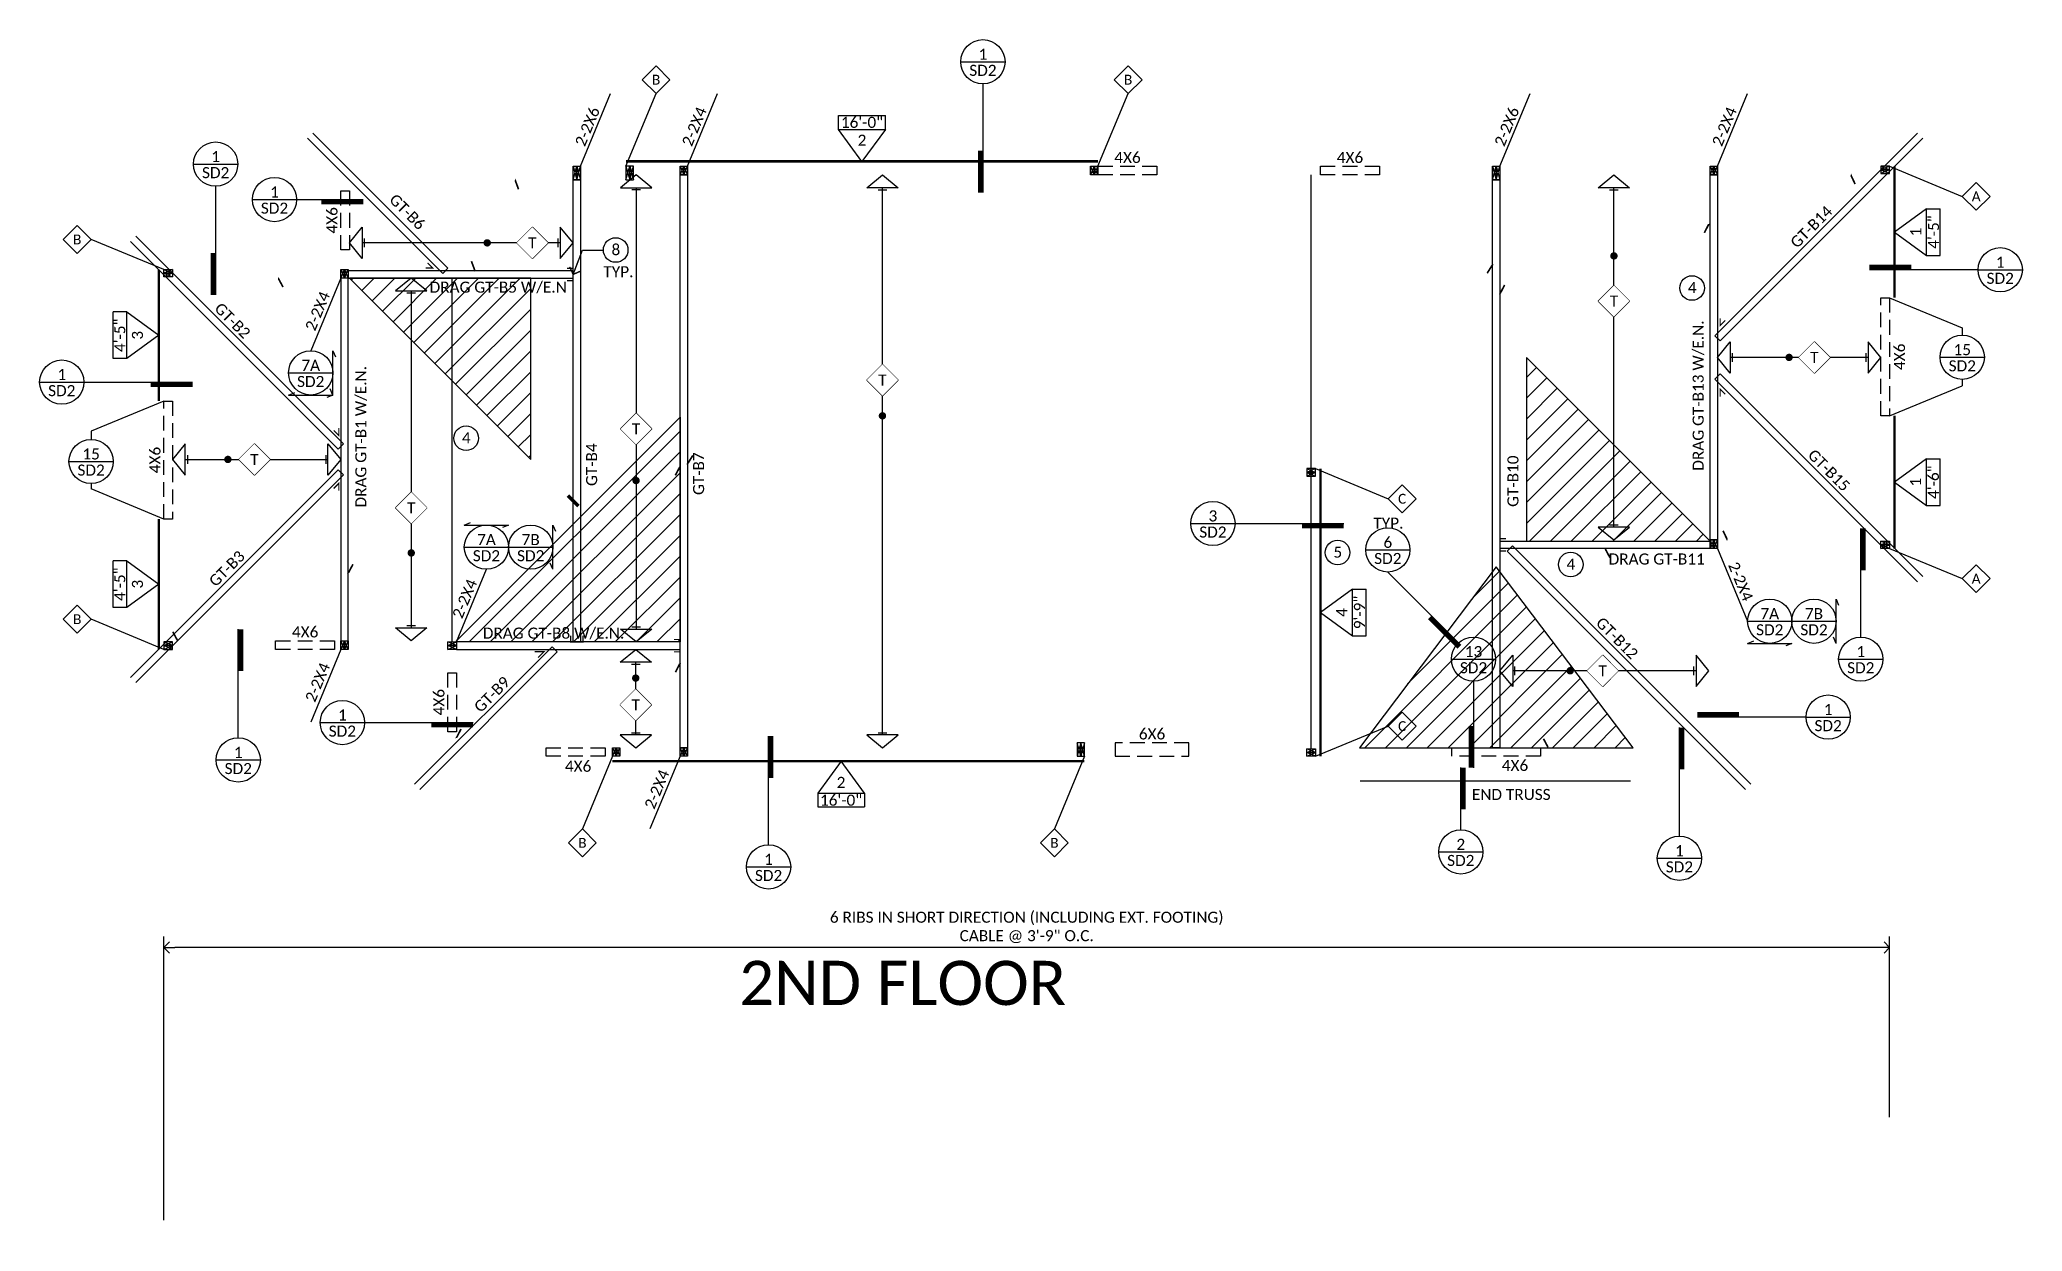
# Model space of a CAD drawing. Header units: inches. Extents: x -4772 to 8114, y -459 to 2752.
# Drawn here: x 2506 to 3312, y 2263 to 2747 of the extents above; entities that cross this region are included whole.
import ezdxf
from ezdxf.enums import TextEntityAlignment as Align

# ---------------------------------------------------------------- set-up
doc = ezdxf.new("R2010")
doc.units = ezdxf.units.IN
doc.header["$LTSCALE"] = 24
doc.header["$MEASUREMENT"] = 0
doc.set_wipeout_variables(frame=1)
doc.linetypes.add('DASHED2', pattern=[0.375, 0.25, -0.125])
for name, color, linetype in [('FNDN_TEXT', 2, 'Continuous'), ('FRAME_CALIF', 8, 'Continuous'), ('FRAME_HDR', 70, 'Continuous'), ('FRAME_POST', 4, 'Continuous'), ('FRAME_SWALL', 3, 'SWALL'), ('FRAME_SWTXT', 2, 'Continuous'), ('FRAME_TEXT', 2, 'Continuous')]:
    doc.layers.add(name, color=color, linetype=linetype)
doc.styles.add('ARC-TEXT', font='CALIBRI.TTF', dxfattribs={"height": 4.5})
doc.linetypes.add('SWALL', pattern='A,0.25,0.25,["//",ARC-TEXT,S=0.015,R=0,X=0.01,Y=0.01],0.25', length=0.75)
doc.dimstyles.new('post tension', dxfattribs={"dimscale": 48, "dimtxt": 4.5, "dimasz": 0.09375, "dimexe": 0.09375, "dimexo": 0.09375, "dimgap": 0.03125, "dimtad": 1, "dimdec": 4, "dimzin": 3, "dimdsep": 46, "dimlunit": 4, "dimtxsty": 'ARC-TEXT', "dimblk": 'OPEN90', "dimcen": 0.0625, "dimclrd": 1, "dimclre": 2, "dimclrt": 2, "dimadec": 0, "dimazin": 0, "dimtfac": 1, "dimtdec": 4, "dimtmove": 2, "dimatfit": 0, "dimldrblk": 'LEADER-ARROW', "dimfxl": 1, "dimfrac": 2, "dimtzin": 3, "dimarcsym": 0})

msp = doc.modelspace()

# ---------------------------------------------------------------- texts
at = {"layer": 'FRAME_TEXT', "style": 'ARC-TEXT'}
for s, rotation, p in [('2-2X6', 67.5, (2731.91973, 2710.59451)), ('2-2X4', 67.5, (2775.41973, 2710.59451)), ('2-2X6', 67.5, (3105.91973, 2710.59451)), ('2-2X4', 67.5, (3194.41973, 2710.59451)), ('4X6', 90, (2628.29679, 2673.81243)), ('GT-B6', 315, (2652.83683, 2674.75855)), ('GT-B14', 45, (3228.98613, 2668.62309)), ('GT-B2', 315, (2581.72421, 2630.50633)), ('2-2X4', 67.5, (2622.17386, 2635.53036)), ('DRAG GT-B13 W/E.N.', 90, (3184.0207, 2602.55688)), ('4X6', 90, (3265.92117, 2618.31243)), ('DRAG GT-B1 W/E.N.', 90, (2640.04023, 2585.79047)), ('4X6', 90, (2556.29679, 2576.31243)), ('GT-B4', 90, (2733.91616, 2574.41971)), ('GT-B7', 90, (2777.42943, 2570.76268)), ('GT-B10', 90, (3108.67819, 2567.70803)), ('GT-B15', 315, (3231.10745, 2569.62309)), ('GT-B3', 45, (2584.48613, 2529.62309)), ('2-2X4', 292.5, (3194.41973, 2525.53036)), ('2-2X4', 67.5, (2682.01222, 2518.52491)), ('DRAG GT-B8 W/E.N.', 360, (2714.8453, 2502.31243)), ('GT-B12', 315, (3144.90213, 2501.32842)), ('2-2X4', 67.5, (2622.17386, 2484.53036)), ('GT-B9', 45, (2692.29674, 2478.4337)), ('4X6', 90, (2671.79679, 2477.81243)), ('2-2X4', 67.5, (2760.17386, 2441.03036))]:
    msp.add_text(s, height=4.5, rotation=rotation, dxfattribs=at).set_placement(p, align=Align.BOTTOM_CENTER)
for s, p in [('4X6', (2948.29679, 2695.81243)), ('4X6', (3038.79679, 2695.81243)), ('DRAG GT-B5 W/E.N', (2692.31939, 2643.04356)), ('DRAG GT-B11', (3163.5576, 2532.46024)), ('4X6', (2613.79679, 2502.81243)), ('6X6', (2958.28712, 2461.31243)), ('4X6', (2724.82425, 2448.15902)), ('4X6', (3105.92365, 2448.49619)), ('END TRUSS', (3104.39019, 2436.67287))]:
    msp.add_text(s, height=4.5, dxfattribs=at).set_placement(p, align=Align.BOTTOM_CENTER)
for s, height, p in [('TYP.', 4.5, (3048.30812, 2548.41302)), ('2ND FLOOR', 18, (2790.3567, 2354.60796))]:
    msp.add_text(s, height=height, dxfattribs=at).set_placement(p)

# ---------------------------------------------------------------- blocks, each defined once
blk = doc.blocks.new('*U68')
at = {"color": 1}
blk.add_lwpolyline([(1.94, 3.64, 0.688, 0.688, 0), (0, 0, 0, 0, 0), (135, 43.46, 0.688, 0.688, 0), (133.06, 39.82, 0.688, 0.688, 0)], format="xyseb", dxfattribs=at)
blk = doc.blocks.new('*U69')
for p, q in [((6.08, -1.74), (6.08, 1.74)), ((141.42, -1.74), (141.42, 1.74)), ((142.29, 0), (5.21, 0))]:
    blk.add_line(p, q)
for points in [[(5.21, -6.36), (0, 0), (5.21, 6.36)], [(47.71, 0), (54.07, -6.36), (60.44, 0), (54.07, 6.36)], [(142.29, -6.36), (147.5, 0), (142.29, 6.36)]]:
    blk.add_lwpolyline(points, close=True)
at = {"color": 1, "const_width": 1.5}
blk.add_lwpolyline([(36.46, 0, 1), (34.96, 0, 1)], format="xyb", close=True, dxfattribs=at)
at = {"style": 'ARC-TEXT', "width": 1.00018}
blk.add_attdef('FRM', text='', height=4.5, rotation=270, dxfattribs=at).set_placement((54.07, 0), align=Align.MIDDLE_CENTER)
blk.add_wipeout([(60.44, 0), (54.07, 6.36), (47.71, 0), (54.07, -6.36)])
blk = doc.blocks.new('*U70')
at = {"color": 1}
blk.add_lwpolyline([(-1.97, 3.62, 0.688, 0.688, 0), (0, 0, 0, 0, 0), (40.9, 147.5, 0.688, 0.688, 0), (42.88, 143.88, 0.688, 0.688, 0)], format="xyseb", dxfattribs=at)
blk = doc.blocks.new('*U71')
for p, q in [((6.08, -1.74), (6.08, 1.74)), ((62.42, -1.74), (62.42, 1.74)), ((63.29, 0), (5.21, 0))]:
    blk.add_line(p, q)
for points in [[(5.21, -6.36), (0, 0), (5.21, 6.36)], [(28.77, 0), (35.13, -6.36), (41.49, 0), (35.13, 6.36)], [(63.29, -6.36), (68.5, 0), (63.29, 6.36)]]:
    blk.add_lwpolyline(points, close=True)
at = {"style": 'ARC-TEXT', "width": 1.00018}
blk.add_attdef('FRM', text='', height=4.5, rotation=180, dxfattribs=at).set_placement((35.13, 0), align=Align.MIDDLE_CENTER)
blk.add_wipeout([(41.49, 0), (35.13, 6.36), (28.77, 0), (35.13, -6.36)])
at = {"color": 1, "const_width": 1.5}
blk.add_lwpolyline([(46.68, 0, 1), (45.18, 0, 1)], format="xyb", close=True, dxfattribs=at)
blk = doc.blocks.new('*U72')
for p, q in [((6.08, -1.74), (6.08, 1.74)), ((183.92, -1.74), (183.92, 1.74)), ((184.79, 0), (5.21, 0))]:
    blk.add_line(p, q)
for points in [[(5.21, -6.36), (0, 0), (5.21, 6.36)], [(80.29, 0), (86.65, -6.36), (93.01, 0), (86.65, 6.36)], [(184.79, -6.36), (190, 0), (184.79, 6.36)]]:
    blk.add_lwpolyline(points, close=True)
at = {"color": 1, "const_width": 1.5}
blk.add_lwpolyline([(66.4, 0, 1), (64.9, 0, 1)], format="xyb", close=True, dxfattribs=at)
at = {"style": 'ARC-TEXT', "width": 1.00018}
blk.add_attdef('FRM', text='', height=4.5, rotation=270, dxfattribs=at).set_placement((86.65, 0), align=Align.MIDDLE_CENTER)
blk.add_wipeout([(93.01, 0), (86.65, 6.36), (80.29, 0), (86.65, -6.36)])
blk = doc.blocks.new('TEC_STICK')
at = {"color": 1}
blk.add_line((-6, 0), (6, 0), dxfattribs=at)
at = {"color": 1, "const_width": 1.5}
blk.add_lwpolyline([(-2.12, -2.12), (2.12, 2.12)], dxfattribs=at)
blk = doc.blocks.new('*U73')
at = {"color": 1}
blk.add_lwpolyline([(1.9, 3.66, 0.688, 0.688, 0), (0, 0, 0, 0, 0), (91, 30.41, 0.688, 0.688, 0), (89.1, 26.75, 0.688, 0.688, 0)], format="xyseb", dxfattribs=at)
blk = doc.blocks.new('*U74')
for p, q in [((6.08, -1.74), (6.08, 1.74)), ((33.92, -1.74), (33.92, 1.74)), ((34.79, 0), (5.21, 0))]:
    blk.add_line(p, q)
for points in [[(5.21, -6.36), (0, 0), (5.21, 6.36)], [(16.23, 0), (22.6, -6.36), (28.96, 0), (22.6, 6.36)], [(34.79, -6.36), (40, 0), (34.79, 6.36)]]:
    blk.add_lwpolyline(points, close=True)
at = {"style": 'ARC-TEXT', "width": 1.00018}
blk.add_attdef('FRM', text='', height=4.5, rotation=90, dxfattribs=at).set_placement((22.6, 0), align=Align.MIDDLE_CENTER)
blk.add_wipeout([(28.96, 0), (22.6, 6.36), (16.23, 0), (22.6, -6.36)])
at = {"color": 1, "const_width": 1.5}
blk.add_lwpolyline([(12.44, 0, 1), (10.94, 0, 1)], format="xyb", close=True, dxfattribs=at)
blk = doc.blocks.new('*U75')
at = {"color": 1}
blk.add_lwpolyline([(1.9, 3.66, 0.688, 0.688, 0), (0, 0, 0, 0, 0), (85.02, 28.53, 0.688, 0.688, 0), (83.13, 24.86, 0.688, 0.688, 0)], format="xyseb", dxfattribs=at)
blk = doc.blocks.new('*U76')
for p, q in [((6.08, -1.74), (6.08, 1.74)), ((142.42, -1.74), (142.42, 1.74)), ((143.29, 0), (5.21, 0))]:
    blk.add_line(p, q)
for points in [[(5.21, -6.36), (0, 0), (5.21, 6.36)], [(44.96, 0), (51.33, -6.36), (57.69, 0), (51.33, 6.36)], [(143.29, -6.36), (148.5, 0), (143.29, 6.36)]]:
    blk.add_lwpolyline(points, close=True)
at = {"color": 1, "const_width": 1.5}
blk.add_lwpolyline([(33.71, 0, 1), (32.21, 0, 1)], format="xyb", close=True, dxfattribs=at)
at = {"style": 'ARC-TEXT', "width": 1.00018}
blk.add_attdef('FRM', text='', height=4.5, rotation=90, dxfattribs=at).set_placement((51.33, 0), align=Align.MIDDLE_CENTER)
blk.add_wipeout([(57.69, 0), (51.33, 6.36), (44.96, 0), (51.33, -6.36)])
blk = doc.blocks.new('*U77')
at = {"color": 1}
blk.add_lwpolyline([(-1.77, 3.73, 0.688, 0.688, 0), (0, 0, 0, 0, 0), (50.18, 148.5, 0.688, 0.688, 0), (51.95, 144.77, 0.688, 0.688, 0)], format="xyseb", dxfattribs=at)
blk = doc.blocks.new('*U78')
for p, q in [((6.08, -1.74), (6.08, 1.74)), ((60.42, -1.74), (60.42, 1.74)), ((61.29, 0), (5.21, 0))]:
    blk.add_line(p, q)
for points in [[(5.21, -6.36), (0, 0), (5.21, 6.36)], [(33.04, 0), (39.4, -6.36), (45.77, 0), (39.4, 6.36)], [(61.29, -6.36), (66.5, 0), (61.29, 6.36)]]:
    blk.add_lwpolyline(points, close=True)
at = {"style": 'ARC-TEXT', "width": 1.00018}
blk.add_attdef('FRM', text='', height=4.5, dxfattribs=at).set_placement((39.4, 0), align=Align.MIDDLE_CENTER)
blk.add_wipeout([(45.77, 0), (39.4, 6.36), (33.04, 0), (39.4, -6.36)])
at = {"color": 1, "const_width": 1.5}
blk.add_lwpolyline([(29.87, 0, 1), (28.37, 0, 1)], format="xyb", close=True, dxfattribs=at)
blk = doc.blocks.new('*U79')
at = {"color": 1}
blk.add_lwpolyline([(2.19, 3.5, 0.687, 0.687, 0), (0, 0, 0, 0, 0), (327.5, 81.12, 0.687, 0.687, 0), (325.31, 77.62, 0.687, 0.687, 0)], format="xyseb", dxfattribs=at)
blk = doc.blocks.new('*U80')
for p, q in [((6.08, -1.74), (6.08, 1.74)), ((226.92, -1.74), (226.92, 1.74)), ((227.79, 0), (5.21, 0))]:
    blk.add_line(p, q)
for points in [[(5.21, -6.36), (0, 0), (5.21, 6.36)], [(77.11, 0), (83.47, -6.36), (89.83, 0), (83.47, 6.36)], [(227.79, -6.36), (233, 0), (227.79, 6.36)]]:
    blk.add_lwpolyline(points, close=True)
at = {"color": 1, "const_width": 1.5}
blk.add_lwpolyline([(98.76, 0, 1), (97.26, 0, 1)], format="xyb", close=True, dxfattribs=at)
at = {"style": 'ARC-TEXT', "width": 1.00018}
blk.add_attdef('FRM', text='', height=4.5, rotation=90, dxfattribs=at).set_placement((83.47, 0), align=Align.MIDDLE_CENTER)
blk.add_wipeout([(89.83, 0), (83.47, 6.36), (77.11, 0), (83.47, -6.36)])
blk = doc.blocks.new('*U169')
for p, q in [((0, 5.5), (1.5, 5.5)), ((0, 0), (0, 5.5)), ((1.5, 0), (0, 0)), ((1.5, 5.5), (3, 5.5)), ((1.5, 0), (1.5, 5.5)), ((1.5, 5.5), (1.5, 0)), ((3, 0), (1.5, 0)), ((3, 5.5), (3, 0))]:
    blk.add_line(p, q)
at = {"color": 1}
for p, q in [((0, 0), (1.5, 5.5)), ((0, 5.5), (1.5, 0)), ((1.5, 0), (3, 5.5)), ((1.5, 5.5), (3, 0))]:
    blk.add_line(p, q, dxfattribs=at)
blk = doc.blocks.new('*U82')
for p, q in [((0, 3.5), (1.5, 3.5)), ((0, 0), (0, 3.5)), ((1.5, 0), (0, 0)), ((1.5, 3.5), (3, 3.5)), ((1.5, 0), (1.5, 3.5)), ((1.5, 3.5), (1.5, 0)), ((3, 0), (1.5, 0)), ((3, 3.5), (3, 0))]:
    blk.add_line(p, q)
at = {"color": 1}
for p, q in [((0, 0), (1.5, 3.5)), ((0, 3.5), (1.5, 0)), ((1.5, 0), (3, 3.5)), ((1.5, 3.5), (3, 0))]:
    blk.add_line(p, q, dxfattribs=at)
blk = doc.blocks.new('*U171')
for p, q in [((0, 5.5), (1.5, 5.5)), ((0, 0), (0, 5.5)), ((1.5, 0), (0, 0)), ((1.5, 5.5), (3, 5.5)), ((1.5, 0), (1.5, 5.5)), ((1.5, 5.5), (1.5, 0)), ((3, 0), (1.5, 0)), ((3, 5.5), (3, 0))]:
    blk.add_line(p, q)
at = {"color": 1}
for p, q in [((0, 0), (1.5, 5.5)), ((0, 5.5), (1.5, 0)), ((1.5, 0), (3, 5.5)), ((1.5, 5.5), (3, 0))]:
    blk.add_line(p, q, dxfattribs=at)
blk = doc.blocks.new('*U85')
for p, q in [((0, 3.5), (1.5, 3.5)), ((0, 0), (0, 3.5)), ((1.5, 0), (0, 0)), ((1.5, 3.5), (3, 3.5)), ((1.5, 0), (1.5, 3.5)), ((1.5, 3.5), (1.5, 0)), ((3, 0), (1.5, 0)), ((3, 3.5), (3, 0))]:
    blk.add_line(p, q)
at = {"color": 1}
for p, q in [((0, 0), (1.5, 3.5)), ((0, 3.5), (1.5, 0)), ((1.5, 0), (3, 3.5)), ((1.5, 3.5), (3, 0))]:
    blk.add_line(p, q, dxfattribs=at)
blk = doc.blocks.new('*U86')
for p, q in [((0, 3.5), (1.5, 3.5)), ((0, 0), (0, 3.5)), ((1.5, 0), (0, 0)), ((1.5, 3.5), (3, 3.5)), ((1.5, 0), (1.5, 3.5)), ((1.5, 3.5), (1.5, 0)), ((3, 0), (1.5, 0)), ((3, 3.5), (3, 0))]:
    blk.add_line(p, q)
at = {"color": 1}
for p, q in [((0, 0), (1.5, 3.5)), ((0, 3.5), (1.5, 0)), ((1.5, 0), (3, 3.5)), ((1.5, 3.5), (3, 0))]:
    blk.add_line(p, q, dxfattribs=at)
blk = doc.blocks.new('*U87')
for p, q in [((0, 3.5), (1.5, 3.5)), ((0, 0), (0, 3.5)), ((1.5, 0), (0, 0)), ((1.5, 3.5), (3, 3.5)), ((1.5, 0), (1.5, 3.5)), ((1.5, 3.5), (1.5, 0)), ((3, 0), (1.5, 0)), ((3, 3.5), (3, 0))]:
    blk.add_line(p, q)
at = {"color": 1}
for p, q in [((0, 0), (1.5, 3.5)), ((0, 3.5), (1.5, 0)), ((1.5, 0), (3, 3.5)), ((1.5, 3.5), (3, 0))]:
    blk.add_line(p, q, dxfattribs=at)
blk = doc.blocks.new('*U88')
for p, q in [((0, 3.5), (1.5, 3.5)), ((0, 0), (0, 3.5)), ((1.5, 0), (0, 0)), ((1.5, 3.5), (3, 3.5)), ((1.5, 0), (1.5, 3.5)), ((1.5, 3.5), (1.5, 0)), ((3, 0), (1.5, 0)), ((3, 3.5), (3, 0))]:
    blk.add_line(p, q)
at = {"color": 1}
for p, q in [((0, 0), (1.5, 3.5)), ((0, 3.5), (1.5, 0)), ((1.5, 0), (3, 3.5)), ((1.5, 3.5), (3, 0))]:
    blk.add_line(p, q, dxfattribs=at)
blk = doc.blocks.new('*U89')
for p, q in [((0, 3.5), (1.5, 3.5)), ((0, 0), (0, 3.5)), ((1.5, 0), (0, 0)), ((1.5, 3.5), (3, 3.5)), ((1.5, 0), (1.5, 3.5)), ((1.5, 3.5), (1.5, 0)), ((3, 0), (1.5, 0)), ((3, 3.5), (3, 0))]:
    blk.add_line(p, q)
at = {"color": 1}
for p, q in [((0, 0), (1.5, 3.5)), ((0, 3.5), (1.5, 0)), ((1.5, 0), (3, 3.5)), ((1.5, 3.5), (3, 0))]:
    blk.add_line(p, q, dxfattribs=at)
blk = doc.blocks.new('*U90')
for p, q in [((0, 3.5), (1.5, 3.5)), ((0, 0), (0, 3.5)), ((1.5, 0), (0, 0)), ((1.5, 3.5), (3, 3.5)), ((1.5, 0), (1.5, 3.5)), ((1.5, 3.5), (1.5, 0)), ((3, 0), (1.5, 0)), ((3, 3.5), (3, 0))]:
    blk.add_line(p, q)
at = {"color": 1}
for p, q in [((0, 0), (1.5, 3.5)), ((0, 3.5), (1.5, 0)), ((1.5, 0), (3, 3.5)), ((1.5, 3.5), (3, 0))]:
    blk.add_line(p, q, dxfattribs=at)
blk = doc.blocks.new('*U108')
for p, q in [((0, 3.5), (1.5, 3.5)), ((0, 0), (0, 3.5)), ((1.5, 0), (0, 0)), ((1.5, 3.5), (3, 3.5)), ((1.5, 0), (1.5, 3.5)), ((1.5, 3.5), (1.5, 0)), ((3, 0), (1.5, 0)), ((3, 3.5), (3, 0))]:
    blk.add_line(p, q)
at = {"color": 1}
for p, q in [((0, 0), (1.5, 3.5)), ((0, 3.5), (1.5, 0)), ((1.5, 0), (3, 3.5)), ((1.5, 3.5), (3, 0))]:
    blk.add_line(p, q, dxfattribs=at)
blk = doc.blocks.new('*U109')
for p, q in [((-18.59, -9.5), (-18.59, 9.5)), ((-13, 9.5), (-18.59, 9.5)), ((-13, -9.5), (-18.59, -9.5))]:
    blk.add_line(p, q)
at = {"flags": 128}
blk.add_lwpolyline([(-13, -9.5), (-13, 9.5), (0, 0)], close=True, dxfattribs=at)
at = {"style": 'ARC-TEXT'}
for tag, p in [('LENGTH', (-15.87, 0)), ('REF', (-26.27, 0)), ('NUM', (-8.65, 0))]:
    blk.add_attdef(tag, text='', height=4.5, rotation=90, dxfattribs=at).set_placement(p, align=Align.MIDDLE_CENTER)
blk = doc.blocks.new('TEC_HD_R')
blk.add_lwpolyline([(0, -5.66), (5.66, 0), (0, 5.66), (-5.66, 0), (0, -5.66)])
at = {"style": 'ARC-TEXT'}
blk.add_attdef('HD', text='', height=4, dxfattribs=at).set_placement((0, 0), align=Align.MIDDLE_CENTER)
blk = doc.blocks.new('*U110')
for p, q in [((-1.5, 3.5), (-3, 3.5)), ((-3, 3.5), (-3, 0)), ((-3, 0), (-1.5, 0)), ((0, 3.5), (-1.5, 3.5)), ((-1.5, 0), (-1.5, 3.5)), ((-1.5, 3.5), (-1.5, 0)), ((-1.5, 0), (0, 0)), ((0, 0), (0, 3.5))]:
    blk.add_line(p, q)
at = {"color": 1}
for p, q in [((-1.5, 0), (-3, 3.5)), ((-1.5, 3.5), (-3, 0)), ((0, 0), (-1.5, 3.5)), ((0, 3.5), (-1.5, 0))]:
    blk.add_line(p, q, dxfattribs=at)
blk = doc.blocks.new('TEC_DET')
blk.add_line((-9, 0), (9, 0))
blk.add_circle((0, 0), 9)
at = {"style": 'ARC-TEXT'}
for tag, p in [('NUM', (0, 3.08)), ('SHT', (0, -3.49))]:
    blk.add_attdef(tag, text='', height=4.5, dxfattribs=at).set_placement(p, align=Align.MIDDLE_CENTER)
blk = doc.blocks.new('*U170')
for p, q in [((-1.5, 5.5), (-3, 5.5)), ((-3, 5.5), (-3, 0)), ((-3, 0), (-1.5, 0)), ((0, 5.5), (-1.5, 5.5)), ((-1.5, 0), (-1.5, 5.5)), ((-1.5, 5.5), (-1.5, 0)), ((-1.5, 0), (0, 0)), ((0, 0), (0, 5.5))]:
    blk.add_line(p, q)
at = {"color": 1}
for p, q in [((-1.5, 0), (-3, 5.5)), ((-1.5, 5.5), (-3, 0)), ((0, 0), (-1.5, 5.5)), ((0, 5.5), (-1.5, 0))]:
    blk.add_line(p, q, dxfattribs=at)
blk = doc.blocks.new('*U112')
for p, q in [((0, 3.5), (1.5, 3.5)), ((0, 0), (0, 3.5)), ((1.5, 0), (0, 0)), ((1.5, 3.5), (3, 3.5)), ((1.5, 0), (1.5, 3.5)), ((1.5, 3.5), (1.5, 0)), ((3, 0), (1.5, 0)), ((3, 3.5), (3, 0))]:
    blk.add_line(p, q)
at = {"color": 1}
for p, q in [((0, 0), (1.5, 3.5)), ((0, 3.5), (1.5, 0)), ((1.5, 0), (3, 3.5)), ((1.5, 3.5), (3, 0))]:
    blk.add_line(p, q, dxfattribs=at)
blk = doc.blocks.new('*U113')
for p, q in [((0, 3.5), (1.5, 3.5)), ((0, 0), (0, 3.5)), ((1.5, 0), (0, 0)), ((1.5, 3.5), (3, 3.5)), ((1.5, 0), (1.5, 3.5)), ((1.5, 3.5), (1.5, 0)), ((3, 0), (1.5, 0)), ((3, 3.5), (3, 0))]:
    blk.add_line(p, q)
at = {"color": 1}
for p, q in [((0, 0), (1.5, 3.5)), ((0, 3.5), (1.5, 0)), ((1.5, 0), (3, 3.5)), ((1.5, 3.5), (3, 0))]:
    blk.add_line(p, q, dxfattribs=at)
blk = doc.blocks.new('*U172')
for p, q in [((-1.5, 5.5), (-3, 5.5)), ((-3, 5.5), (-3, 0)), ((-3, 0), (-1.5, 0)), ((0, 5.5), (-1.5, 5.5)), ((-1.5, 0), (-1.5, 5.5)), ((-1.5, 5.5), (-1.5, 0)), ((-1.5, 0), (0, 0)), ((0, 0), (0, 5.5))]:
    blk.add_line(p, q)
at = {"color": 1}
for p, q in [((-1.5, 0), (-3, 5.5)), ((-1.5, 5.5), (-3, 0)), ((0, 0), (-1.5, 5.5)), ((0, 5.5), (-1.5, 0))]:
    blk.add_line(p, q, dxfattribs=at)
blk = doc.blocks.new('*U115')
for p, q in [((13, 9.5), (18.59, 9.5)), ((18.59, -9.5), (18.59, 9.5)), ((13, -9.5), (18.59, -9.5))]:
    blk.add_line(p, q)
at = {"flags": 128}
blk.add_lwpolyline([(13, -9.5), (13, 9.5), (0, 0)], close=True, dxfattribs=at)
at = {"style": 'ARC-TEXT'}
for tag, p in [('LENGTH', (15.85, 0)), ('NUM', (8.63, 0)), ('REF', (21.77, 0))]:
    blk.add_attdef(tag, text='', height=4.5, rotation=90, dxfattribs=at).set_placement(p, align=Align.MIDDLE_CENTER)
blk = doc.blocks.new('*U116')
for p, q in [((-1.5, 3.5), (-3, 3.5)), ((-3, 3.5), (-3, 0)), ((-3, 0), (-1.5, 0)), ((0, 3.5), (-1.5, 3.5)), ((-1.5, 0), (-1.5, 3.5)), ((-1.5, 3.5), (-1.5, 0)), ((-1.5, 0), (0, 0)), ((0, 0), (0, 3.5))]:
    blk.add_line(p, q)
at = {"color": 1}
for p, q in [((-1.5, 0), (-3, 3.5)), ((-1.5, 3.5), (-3, 0)), ((0, 0), (-1.5, 3.5)), ((0, 3.5), (-1.5, 0))]:
    blk.add_line(p, q, dxfattribs=at)
blk = doc.blocks.new('*U117')
for p, q in [((0, 3.5), (1.5, 3.5)), ((0, 0), (0, 3.5)), ((1.5, 0), (0, 0)), ((1.5, 3.5), (3, 3.5)), ((1.5, 0), (1.5, 3.5)), ((1.5, 3.5), (1.5, 0)), ((3, 0), (1.5, 0)), ((3, 3.5), (3, 0))]:
    blk.add_line(p, q)
at = {"color": 1}
for p, q in [((0, 0), (1.5, 3.5)), ((0, 3.5), (1.5, 0)), ((1.5, 0), (3, 3.5)), ((1.5, 3.5), (3, 0))]:
    blk.add_line(p, q, dxfattribs=at)
blk = doc.blocks.new('*U145')
blk.add_line((36, 0), (-8.2, 0))
at = {"const_width": 2}
blk.add_lwpolyline([(8.8, 1), (-8.2, 1)], dxfattribs=at)
blk = doc.blocks.new('*U200')
blk.add_line((17.11, 0), (-8.2, 0))
at = {"const_width": 2}
blk.add_lwpolyline([(8.8, 1), (-8.2, 1)], dxfattribs=at)
blk = doc.blocks.new('TEC_DRAG')
at = {"color": 3}
for p, q in [((-9, 0), (-6.52, 1.03)), ((9, 0), (6.52, -1.03))]:
    blk.add_line(p, q, dxfattribs=at)
blk.add_line((-9, 0), (9, 0))
blk = doc.blocks.new('*U193')
blk.add_line((33.87, 0), (-8.2, 0))
at = {"const_width": 2}
blk.add_lwpolyline([(8.8, 1), (-8.2, 1)], dxfattribs=at)
blk = doc.blocks.new('*U152')
for p, q in [((0, 3.5), (1.5, 3.5)), ((0, 0), (0, 3.5)), ((1.5, 0), (0, 0)), ((1.5, 3.5), (3, 3.5)), ((1.5, 0), (1.5, 3.5)), ((1.5, 3.5), (1.5, 0)), ((3, 0), (1.5, 0)), ((3, 3.5), (3, 0))]:
    blk.add_line(p, q)
at = {"color": 1}
for p, q in [((0, 0), (1.5, 3.5)), ((0, 3.5), (1.5, 0)), ((1.5, 0), (3, 3.5)), ((1.5, 3.5), (3, 0))]:
    blk.add_line(p, q, dxfattribs=at)
blk = doc.blocks.new('*U153')
for p, q in [((-1.5, 3.5), (-3, 3.5)), ((-3, 3.5), (-3, 0)), ((-3, 0), (-1.5, 0)), ((0, 3.5), (-1.5, 3.5)), ((-1.5, 0), (-1.5, 3.5)), ((-1.5, 3.5), (-1.5, 0)), ((-1.5, 0), (0, 0)), ((0, 0), (0, 3.5))]:
    blk.add_line(p, q)
at = {"color": 1}
for p, q in [((-1.5, 0), (-3, 3.5)), ((-1.5, 3.5), (-3, 0)), ((0, 0), (-1.5, 3.5)), ((0, 3.5), (-1.5, 0))]:
    blk.add_line(p, q, dxfattribs=at)
blk = doc.blocks.new('TEC_KNOTE')
blk.add_circle((0, 0), 5)
at = {"style": 'ARC-TEXT', "width": 1.00018}
blk.add_attdef('NOTE', text='', height=4.5, dxfattribs=at).set_placement((0.07, 0.16), align=Align.MIDDLE_CENTER)
blk = doc.blocks.new('_Open90')
at = {"color": 0, "linetype": 'ByBlock', "lineweight": -2}
for p, q in [((0, 0), (-1, 0)), ((-0.5, 0.5), (0, 0)), ((0, 0), (-0.5, -0.5))]:
    blk.add_line(p, q, dxfattribs=at)
blk = doc.blocks.new('LEADER-ARROW')
at = {"color": 1}
blk.add_line((0, 0), (-1.3, 0), dxfattribs=at)
at = {"color": 1, "const_width": 0.125}
for points in [[(0, 0), (-0.53, 0.53)], [(0, 0), (-0.53, -0.53)]]:
    blk.add_lwpolyline(points, dxfattribs=at)
blk = doc.blocks.new('*U188')
at = {"color": 1}
blk.add_lwpolyline([(-1.43, 3.87, 0.688, 0.688, 0), (0, 0, 0, 0, 0), (16.31, 37, 0.688, 0.688, 0), (17.74, 33.13, 0.688, 0.688, 0)], format="xyseb", dxfattribs=at)
blk = doc.blocks.new('*U189')
for p, q in [((6.08, -1.74), (6.08, 1.74)), ((84.92, -1.74), (84.92, 1.74)), ((85.79, 0), (5.21, 0))]:
    blk.add_line(p, q)
for points in [[(5.21, -6.36), (0, 0), (5.21, 6.36)], [(68.06, 0), (74.43, -6.36), (80.79, 0), (74.43, 6.36)], [(85.79, -6.36), (91, 0), (85.79, 6.36)]]:
    blk.add_lwpolyline(points, close=True)
at = {"color": 1, "const_width": 1.5}
blk.add_lwpolyline([(56.81, 0, 1), (55.31, 0, 1)], format="xyb", close=True, dxfattribs=at)
at = {"style": 'ARC-TEXT', "width": 1.00018}
blk.add_attdef('FRM', text='', height=4.5, dxfattribs=at).set_placement((74.43, 0), align=Align.MIDDLE_CENTER)
blk.add_wipeout([(80.79, 0), (74.43, 6.36), (68.06, 0), (74.43, -6.36)])
blk = doc.blocks.new('*U190')
at = {"color": 1}
blk.add_lwpolyline([(-1.95, 3.64, 0.687, 0.687, 0), (0, 0, 0, 0, 0), (23.11, 81, 0.687, 0.687, 0), (25.05, 77.36, 0.687, 0.687, 0)], format="xyseb", dxfattribs=at)
blk = doc.blocks.new('*U191')
for p, q in [((6.08, -1.74), (6.08, 1.74)), ((78.92, -1.74), (78.92, 1.74)), ((79.79, 0), (5.21, 0))]:
    blk.add_line(p, q)
for points in [[(5.21, -6.36), (0, 0), (5.21, 6.36)], [(35.43, 0), (41.79, -6.36), (48.15, 0), (41.79, 6.36)], [(79.79, -6.36), (85, 0), (79.79, 6.36)]]:
    blk.add_lwpolyline(points, close=True)
at = {"color": 1, "const_width": 1.5}
blk.add_lwpolyline([(29.33, 0, 1), (27.83, 0, 1)], format="xyb", close=True, dxfattribs=at)
at = {"style": 'ARC-TEXT', "width": 1.00018}
blk.add_attdef('FRM', text='', height=4.5, dxfattribs=at).set_placement((41.79, 0), align=Align.MIDDLE_CENTER)
blk.add_wipeout([(48.15, 0), (41.79, 6.36), (35.43, 0), (41.79, -6.36)])
blk = doc.blocks.new('*U192')
blk.add_line((27, 0), (-8.2, 0))
at = {"const_width": 2}
blk.add_lwpolyline([(8.8, 1), (-8.2, 1)], dxfattribs=at)
blk = doc.blocks.new('*D225')
at = {"layer": 'DEFPOINTS', "color": 0}
for p in [(2556.3, 2378.03), (3258.3, 2304.57), (2556.3, 2262.57)]:
    blk.add_point(p, dxfattribs=at)
at = {"layer": 'FNDN_TEXT', "color": 2, "lineweight": -2}
for p, q in [((2556.3, 2267.07), (2556.3, 2382.53)), ((3258.3, 2309.07), (3258.3, 2382.53))]:
    blk.add_line(p, q, dxfattribs=at)
at = {"layer": 'FNDN_TEXT', "color": 1, "lineweight": -2}
blk.add_line((3253.8, 2378.03), (2560.8, 2378.03), dxfattribs=at)
at = {"layer": 'FNDN_TEXT', "color": 1, "lineweight": -2, "xscale": 4.5, "yscale": 4.5, "zscale": 4.5, "rotation": 180}
blk.add_blockref('_Open90', (2556.3, 2378.03), dxfattribs=at)
at = {"layer": 'FNDN_TEXT', "color": 1, "lineweight": -2, "xscale": 4.5, "yscale": 4.5, "zscale": 4.5}
blk.add_blockref('_Open90', (3258.3, 2378.03), dxfattribs=at)
at = {"layer": 'FNDN_TEXT', "color": 2, "insert": (2907.3, 2386.2), "char_height": 4.5, "attachment_point": 5, "style": 'ARC-TEXT'}
blk.add_mtext('6 RIBS IN SHORT DIRECTION {\\W1.0002;(INCLUDING EXT. FOOTING)}\\PCABLE @ 3\'-9" O.C.', dxfattribs=at)

# ---------------------------------------------------------------- dimensions: what is measured, and where the dimension line sits
at = {"layer": 'FNDN_TEXT'}
dim = msp.add_linear_dim(base=(2556.29679, 2378.02676), p1=(3258.29679, 2304.56562), p2=(2556.29679, 2262.56562), text='6 RIBS IN SHORT DIRECTION {\\W1.0002;(INCLUDING EXT. FOOTING)}\\PCABLE @ 3\'-9" O.C.', dimstyle='post tension', dxfattribs=at)
dim.commit()
dim.dimension.update_dxf_attribs({"geometry": '*D225', "text_midpoint": (2907.29679, 2386.1983)})

# ---------------------------------------------------------------- hatches: boundary and pattern name
at = {"layer": 'FRAME_CALIF'}
h = msp.add_hatch(dxfattribs=at)
h.set_pattern_fill('ANSI31', color=256, scale=48, style=2)
h.paths.add_polyline_path([(2705.54679, 2576.56243), (2705.54679, 2650.31243), (2631.79679, 2650.31243)])
h = msp.add_hatch(dxfattribs=at)
h.set_pattern_fill('ANSI31', color=256, scale=48, style=2)
h.paths.add_polyline_path([(2675.29679, 2502.31243), (2675.29679, 2502.81243), (2766.29679, 2593.81243), (2766.29679, 2502.31243)])
h = msp.add_hatch(dxfattribs=at)
h.set_pattern_fill('ANSI31', color=256, scale=48, style=2)
h.paths.add_polyline_path([(3042.6463, 2459.31243), (3153.94728, 2459.31243), (3098.29679, 2532.93743)])

# ---------------------------------------------------------------- linework, layer by layer
for points in [[(2705.54679, 2576.56243), (2705.54679, 2650.31243), (2631.79679, 2650.31243), (2705.54679, 2576.56243)], [(2675.29679, 2502.31243), (2675.29679, 2502.81243), (2766.29679, 2593.81243), (2766.29679, 2502.31243)], [(3042.6463, 2459.31243), (3153.94728, 2459.31243), (3098.29679, 2532.93743)]]:
    msp.add_lwpolyline(points, close=True, dxfattribs=at)
at = {"layer": 'FRAME_HDR'}
for p, q in [((3023.04679, 2458.81243), (3023.04679, 2692.31243)), ((2673.54679, 2502.31243), (2673.54679, 2650.31243)), ((3042.93801, 2445.75795), (3152.93824, 2445.75795))]:
    msp.add_line(p, q, dxfattribs=at)
for points in [[(2669.73613, 2652.25177), (2614.79679, 2707.19111)], [(2616.91811, 2709.31243), (2671.85745, 2654.37309), (2669.73613, 2652.25177)], [(2722.79679, 2502.31243), (2722.79679, 2690.31243), (2725.79679, 2690.31243), (2725.79679, 2502.31243), (2722.79679, 2502.31243)], [(2769.29679, 2692.31243), (2769.29679, 2459.31243), (2766.29679, 2459.31243), (2766.29679, 2692.31243), (2769.29679, 2692.31243)], [(3099.79679, 2690.31243), (3099.79679, 2459.31243), (3096.79679, 2459.31243), (3096.79679, 2690.31243), (3099.79679, 2690.31243)], [(3185.29679, 2543.81243), (3185.29679, 2692.31243), (3188.29679, 2692.31243), (3188.29679, 2543.81243), (3185.29679, 2543.81243)], [(2627.23613, 2580.75177), (2542.77107, 2665.21683)], [(2544.89239, 2667.33815), (2629.35745, 2582.87309), (2627.23613, 2580.75177)], [(2628.29679, 2650.31243), (2628.29679, 2502.81243), (2631.29679, 2502.81243), (2631.29679, 2650.31243), (2628.29679, 2650.31243)], [(2631.29679, 2650.31243), (2722.79679, 2650.31243), (2722.79679, 2653.31243), (2631.29679, 2653.31243), (2631.29679, 2650.31243)], [(2542.77107, 2487.90803), (2627.23613, 2572.37309), (2629.35745, 2570.25177)], [(2629.35745, 2570.25177), (2544.91811, 2485.81243)], [(2658.29679, 2444.43375), (2714.23613, 2500.37309), (2716.35745, 2498.25177)], [(2675.29679, 2499.31243), (2766.29679, 2499.31243), (2766.29679, 2502.31243), (2675.29679, 2502.31243), (2675.29679, 2499.31243)], [(2716.35745, 2498.25177), (2660.41811, 2442.31243)]]:
    msp.add_lwpolyline(points, dxfattribs=at)
at = {"layer": 'FRAME_HDR', "linetype": 'DASHED2'}
for points in [[(2936.29679, 2695.81243), (2960.29679, 2695.81243), (2960.29679, 2692.31243), (2936.29679, 2692.31243), (2936.29679, 2695.81243)], [(3026.79679, 2695.81243), (3050.79679, 2695.81243), (3050.79679, 2692.31243), (3026.79679, 2692.31243), (3026.79679, 2695.81243)], [(2628.29679, 2661.81243), (2628.29679, 2685.81243), (2631.79679, 2685.81243), (2631.79679, 2661.81243), (2628.29679, 2661.81243)], [(3258.29679, 2642.31243), (3258.29679, 2594.31243), (3254.79679, 2594.31243), (3254.79679, 2642.31243), (3258.29679, 2642.31243)], [(2556.29679, 2552.31243), (2556.29679, 2600.31243), (2559.79679, 2600.31243), (2559.79679, 2552.31243), (2556.29679, 2552.31243)], [(2601.79679, 2502.81243), (2625.79679, 2502.81243), (2625.79679, 2499.31243), (2601.79679, 2499.31243), (2601.79679, 2502.81243)], [(2675.29679, 2489.81243), (2675.29679, 2465.81243), (2671.79679, 2465.81243), (2671.79679, 2489.81243), (2675.29679, 2489.81243)], [(2943.28712, 2455.81243), (2973.28712, 2455.81243), (2973.28712, 2461.31243), (2943.28712, 2461.31243), (2943.28712, 2455.81243)], [(2711.79679, 2459.31243), (2735.79679, 2459.31243), (2735.79679, 2455.81243), (2711.79679, 2455.81243), (2711.79679, 2459.31243)], [(3080.29679, 2459.31243), (3116.29679, 2459.31243), (3116.29679, 2455.81243), (3080.29679, 2455.81243), (3080.29679, 2459.31243)]]:
    msp.add_lwpolyline(points, dxfattribs=at)
at = {"layer": 'FRAME_SWALL', "linetype": 'DASHED2', "const_width": 1}
for points in [[(2744.29656, 2697.81243), (2936.29656, 2697.81243)], [(3260.29679, 2642.31243), (3260.29679, 2695.81243)], [(2554.29679, 2600.31243), (2554.29679, 2653.81243)], [(3260.29679, 2594.31243), (3260.29679, 2540.31243)], [(3026.79679, 2455.81243), (3026.79679, 2572.81243)], [(2554.29679, 2499.31243), (2554.29679, 2552.31243)], [(2738.81151, 2453.81243), (2930.80175, 2453.81243)]]:
    msp.add_lwpolyline(points, dxfattribs=at)
at = {"layer": 'FRAME_TEXT'}
for p, q in [((2769.29679, 2695.81243), (2781.54266, 2725.37658)), ((2936.29656, 2695.81243), (2948.54243, 2725.37658)), ((3099.79679, 2695.81243), (3112.04266, 2725.37658)), ((3188.29679, 2695.81243), (3200.54266, 2725.37658)), ((3258.29679, 2695.81243), (3287.86094, 2683.56656)), ((2556.29679, 2653.81243), (2526.73265, 2666.0583)), ((2628.29679, 2650.31243), (2616.05092, 2620.74829)), ((3258.29679, 2642.31243), (3287.86094, 2630.06656)), ((3287.86094, 2630.06656), (3287.86094, 2627.12245)), ((3258.29679, 2594.31243), (3287.86094, 2606.5583)), ((3287.86094, 2609.12245), (3287.86094, 2606.5583)), ((2556.29679, 2600.31243), (2526.73265, 2588.06656)), ((2526.73265, 2588.06656), (2526.73265, 2584.71288)), ((3024.79679, 2572.81243), (3054.36094, 2560.56656)), ((2526.73265, 2566.71288), (2526.73265, 2564.5583)), ((2556.29679, 2552.31243), (2526.73265, 2564.5583)), ((3188.29679, 2540.31243), (3200.54266, 2510.74829)), ((3258.29679, 2540.31243), (3287.86094, 2528.06656)), ((2675.29679, 2502.31243), (2687.54266, 2531.87658)), ((2556.29679, 2499.31243), (2526.73265, 2511.5583)), ((2628.29679, 2499.31243), (2616.05092, 2469.74829)), ((3024.79679, 2455.81243), (3054.36094, 2468.0583)), ((2930.80175, 2455.81243), (2918.55588, 2426.24829))]:
    msp.add_line(p, q, dxfattribs=at)
at = {"layer": 'FRAME_TEXT', "const_width": 0.5}
for points in [[(2720.29679, 2649.31243), (2722.79679, 2649.31243), (2722.79679, 2654.31243), (2720.29679, 2654.31243)], [(3189.36773, 2633.99745), (3189.36773, 2631.02129), (3191.43091, 2633.08447)], [(3189.36773, 2602.12742), (3189.36773, 2605.10358), (3191.43091, 2603.04039)], [(3102.29679, 2544.32884), (3099.79679, 2544.32884), (3099.79679, 2539.32884), (3102.29679, 2539.32884)], [(2721.79679, 2504.81243), (2721.79679, 2502.31243), (2726.79679, 2502.31243), (2726.79679, 2504.81243)], [(2763.79679, 2498.31243), (2766.29679, 2498.31243), (2766.29679, 2503.31243), (2763.79679, 2503.31243)], [(2707.1808, 2498.32561), (2710.9277, 2498.32561), (2708.53649, 2495.9344)]]:
    msp.add_lwpolyline(points, dxfattribs=at)

# ---------------------------------------------------------------- block references
at = {"layer": 'FRAME_POST'}
for name, p in [('*U169', (2722.79679, 2690.31243)), ('*U82', (2766.29679, 2692.31243)), ('*U171', (3096.79679, 2690.31243)), ('*U85', (3185.29679, 2692.31243)), ('*U86', (2628.29679, 2650.31243)), ('*U172', (2930.80175, 2455.81243))]:
    msp.add_blockref(name, p, dxfattribs=at)
for name, p, rotation in [('*U112', (2936.29656, 2695.81243), 180), ('*U116', (3258.29679, 2695.81243), 90), ('*U108', (2556.29679, 2653.81243), 270), ('*U153', (3024.79679, 2572.81243), 90), ('*U90', (3188.29679, 2543.81243), 180), ('*U117', (3258.29679, 2540.31243), 90.00000000145378), ('*U110', (2556.29679, 2499.31243), 270), ('*U87', (2631.29679, 2502.81243), 180), ('*U88', (2675.29679, 2499.31243), 90), ('*U89', (2769.29679, 2459.31243), 180), ('*U152', (3024.79679, 2455.81243), 90)]:
    msp.add_blockref(name, p, dxfattribs=dict(at, rotation=rotation))
at = {"layer": 'FRAME_SWTXT'}
ref = msp.add_blockref('*U109', (2840.29656, 2697.81243), dxfattribs=dict(at, rotation=270))
ref.add_attrib('NUM', '2', dxfattribs={"layer": '0', "height": 4.5, "style": 'ARC-TEXT'}).set_placement((2840.29656, 2706.3974), align=Align.MIDDLE_CENTER)
ref.add_attrib('LENGTH', '16\'-0"', dxfattribs={"layer": '0', "height": 4.5, "style": 'ARC-TEXT'}).set_placement((2840.29656, 2713.68641), align=Align.MIDDLE_CENTER)
for p, values in [((3260.29679, 2669.06243), {'NUM': '1', 'LENGTH': '4\'-5"'}), ((3260.2515, 2567.31243), {'NUM': '1', 'LENGTH': '4\'-6"'}), ((3026.79679, 2514.31243), {'NUM': '4', 'LENGTH': '9\'-9"'})]:
    msp.add_blockref('*U115', p, dxfattribs=at).add_auto_attribs(values)
ref = msp.add_blockref('*U109', (2554.29679, 2627.06243), dxfattribs=at)
ref.add_attrib('NUM', '3', dxfattribs={"layer": '0', "height": 4.5, "rotation": 90, "style": 'ARC-TEXT'}).set_placement((2545.58029, 2627.06243), align=Align.MIDDLE_CENTER)
ref.add_attrib('LENGTH', '4\'-5"', dxfattribs={"layer": '0', "height": 4.5, "rotation": 90, "style": 'ARC-TEXT'}).set_placement((2538.37781, 2627.06243), align=Align.MIDDLE_CENTER)
ref = msp.add_blockref('*U109', (2554.29679, 2525.81243), dxfattribs=at)
ref.add_attrib('NUM', '3', dxfattribs={"layer": '0', "height": 4.5, "rotation": 90, "style": 'ARC-TEXT'}).set_placement((2545.58029, 2525.81243), align=Align.MIDDLE_CENTER)
ref.add_attrib('LENGTH', '4\'-5"', dxfattribs={"layer": '0', "height": 4.5, "rotation": 90, "style": 'ARC-TEXT'}).set_placement((2538.37781, 2525.81243), align=Align.MIDDLE_CENTER)
at = {"layer": 'FRAME_SWTXT', "rotation": 270}
msp.add_blockref('*U115', (2831.79679, 2453.81243), dxfattribs=at).add_auto_attribs({'NUM': '2', 'LENGTH': '16\'-0"'})
at = {"layer": 'FRAME_TEXT'}
for name, p, values in [('TEC_DET', (2889.48367, 2738.31843), {'NUM': '1', 'SHT': 'SD2'}), ('TEC_HD_R', (2756.54243, 2731.03343), {'HD': 'B'}), ('TEC_HD_R', (2948.54243, 2731.03343), {'HD': 'B'}), ('TEC_DET', (2577.38931, 2696.7137), {'NUM': '1', 'SHT': 'SD2'}), ('TEC_DET', (2601.32555, 2682.26294), {'NUM': '1', 'SHT': 'SD2'}), ('TEC_HD_R', (3293.51779, 2683.56656), {'HD': 'A'}), ('TEC_HD_R', (2521.07579, 2666.0583), {'HD': 'B'}), ('TEC_DET', (3303.29679, 2653.72822), {'NUM': '1', 'SHT': 'SD2'}), ('TEC_KNOTE', (3177.95384, 2646.29135), {'NOTE': '4'}), ('TEC_DET', (3287.86094, 2618.12245), {'NUM': '15', 'SHT': 'SD2'}), ('TEC_DET', (2514.79679, 2608.03167), {'NUM': '1', 'SHT': 'SD2'}), ('TEC_DET', (2616.05092, 2611.74829), {'NUM': '7A', 'SHT': 'SD2'}), ('TEC_KNOTE', (2679.27934, 2585.19821), {'NOTE': '4'}), ('TEC_DET', (2526.73265, 2575.71288), {'NUM': '15', 'SHT': 'SD2'}), ('TEC_HD_R', (3060.01779, 2560.56656), {'HD': 'C'}), ('TEC_DET', (2983.03924, 2550.50637), {'NUM': '3', 'SHT': 'SD2'}), ('TEC_DET', (2687.54266, 2540.87658), {'NUM': '7A', 'SHT': 'SD2'}), ('TEC_DET', (2705.54266, 2540.87658), {'NUM': '7B', 'SHT': 'SD2'}), ('TEC_DET', (3054.19559, 2539.76067), {'NUM': '6', 'SHT': 'SD2'}), ('TEC_KNOTE', (3033.76563, 2538.69515), {'NOTE': '5'}), ('TEC_KNOTE', (3128.59047, 2533.8186), {'NOTE': '4'}), ('TEC_HD_R', (3293.51779, 2528.06656), {'HD': 'A'}), ('TEC_HD_R', (2521.07579, 2511.5583), {'HD': 'B'}), ('TEC_DET', (3209.54266, 2510.74829), {'NUM': '7A', 'SHT': 'SD2'}), ('TEC_DET', (3227.54266, 2510.74829), {'NUM': '7B', 'SHT': 'SD2'}), ('TEC_DET', (3246.57486, 2495.31243), {'NUM': '1', 'SHT': 'SD2'}), ('TEC_DET', (2628.92578, 2469.53403), {'NUM': '1', 'SHT': 'SD2'}), ('TEC_DET', (3233.29679, 2471.75831), {'NUM': '1', 'SHT': 'SD2'}), ('TEC_DET', (2586.58433, 2454.31243), {'NUM': '1', 'SHT': 'SD2'}), ('TEC_HD_R', (2726.56564, 2420.59143), {'HD': 'B'}), ('TEC_DET', (2802.29298, 2410.81243), {'NUM': '1', 'SHT': 'SD2'}), ('TEC_HD_R', (2918.55588, 2420.59143), {'HD': 'B'}), ('TEC_DET', (3083.87713, 2416.9253), {'NUM': '2', 'SHT': 'SD2'}), ('TEC_DET', (3172.79679, 2414.31243), {'NUM': '1', 'SHT': 'SD2'})]:
    msp.add_blockref(name, p, dxfattribs=at).add_auto_attribs(values)
for name, p, rotation in [('*U145', (2889.48367, 2693.31843), 90), ('*U145', (2577.38931, 2651.7137), 90), ('*U145', (2629.23001, 2682.26294), 180), ('TEC_DRAG', (2625.05092, 2611.74829), 90), ('*U145', (2559.79679, 2608.03167), 180), ('TEC_STICK', (2722.79679, 2559.7211), 90), ('TEC_DRAG', (2714.54266, 2540.87658), 90), ('*U145', (3028.03924, 2550.50637), 180), ('*U145', (3246.57486, 2540.31243), 270), ('*U193', (3078.14799, 2506.80827), 134.9999999999992), ('TEC_DRAG', (3236.54266, 2510.74829), 90), ('*U145', (2586.58433, 2499.31243), 270), ('*U192', (3089.05413, 2459.31243), 90), ('*U145', (2673.92578, 2469.53403), 180), ('*U145', (3172.79679, 2459.31243), 270), ('*U145', (2802.29298, 2455.81243), 270), ('*U200', (3083.87713, 2443.03046), 270)]:
    msp.add_blockref(name, p, dxfattribs=dict(at, rotation=rotation))
for name, p in [('*U188', (2682.85824, 2653.31243)), ('*U77', (3192.32137, 2543.81243)), ('*U75', (3099.79679, 2643.86562)), ('*U79', (2769.29679, 2574.69098)), ('*U145', (3258.29679, 2653.72822)), ('*U70', (2561.91811, 2502.81243)), ('TEC_DRAG', (2616.05092, 2602.74829)), ('*U68', (2631.29679, 2530.26425)), ('TEC_DRAG', (2687.54266, 2549.87658)), ('TEC_DRAG', (3209.54266, 2501.74829)), ('*U73', (2675.29679, 2463.23603)), ('*U145', (3188.29679, 2471.75831))]:
    msp.add_blockref(name, p, dxfattribs=at)
ref = msp.add_blockref('TEC_HD_R', (3060.01779, 2468.0583), dxfattribs=dict(at, xscale=-1, rotation=180))
ref.add_attrib('HD', 'C', dxfattribs={"layer": '0', "height": 4, "style": 'ARC-TEXT'}).set_placement((3060.01779, 2468.07676), align=Align.MIDDLE_CENTER)

msp.set_redraw_order([(e.dxf.handle, doc.entitydb.next_handle()) for e in msp.query("TEXT MTEXT ATTDEF DIMENSION ARC_DIMENSION")])  # texts and dimensions are drawn at this point

# ---------------------------------------------------------------- leaders
at = {"layer": 'FRAME_TEXT'}
msp.add_leader([(2722.79679, 2651.81243), (2726.59756, 2661.74431), (2735.11157, 2661.74431)], dimstyle='post tension', dxfattribs=at)

# ---------------------------------------------------------------- next in the draw order: block references
for name, p, rotation in [('*U72', (2748.40176, 2502.31243), 90), ('*U80', (2848.61825, 2692.31243), 270), ('*U76', (3146.16944, 2692.31243), 270), ('*U69', (2656.94497, 2502.81243), 90), ('*U71', (2628.29679, 2576.56243), 180.0000000000004)]:
    msp.add_blockref(name, p, dxfattribs=dict(at, rotation=rotation)).add_auto_attribs({'FRM': 'T'})
msp.add_blockref('*U78', (3188.29679, 2618.06243), dxfattribs=at).add_auto_attribs({'FRM': 'T'})

# ---------------------------------------------------------------- next in the draw order: hatches: boundary and pattern name
at = {"layer": 'FRAME_CALIF'}
h = msp.add_hatch(dxfattribs=at)
h.set_pattern_fill('ANSI31', color=256, scale=48, style=2)
h.paths.add_polyline_path([(3110.54679, 2618.06243), (3110.54679, 2543.31243), (3185.29679, 2543.31243)])

# ---------------------------------------------------------------- next in the draw order: linework, layer by layer
msp.add_lwpolyline([(3110.54679, 2618.06243), (3110.54679, 2543.31243), (3185.29679, 2543.31243)], close=True, dxfattribs=at)
at = {"layer": 'FRAME_HDR'}
for points in [[(3187.23613, 2626.87309), (3269.67547, 2709.31243)], [(3271.79679, 2707.19111), (3189.35745, 2624.75177), (3187.23613, 2626.87309)], [(3269.67547, 2526.81243), (3187.23613, 2609.25177), (3189.35745, 2611.37309)], [(3189.35745, 2611.37309), (3271.79679, 2528.93375)], [(3185.29679, 2540.31243), (3099.82244, 2540.31243), (3099.82244, 2543.31243), (3185.29679, 2543.31243), (3185.29679, 2540.31243)], [(3199.67547, 2442.31243), (3102.73613, 2539.25177), (3104.85745, 2541.37309)], [(3104.85745, 2541.37309), (3201.79679, 2444.43375)]]:
    msp.add_lwpolyline(points, dxfattribs=at)
at = {"layer": 'FRAME_TEXT'}
for p, q in [((2725.79679, 2695.81243), (2738.04266, 2725.37658)), ((2744.29656, 2695.81243), (2756.54243, 2725.37658))]:
    msp.add_line(p, q, dxfattribs=at)
at = {"layer": 'FRAME_TEXT', "const_width": 0.5}
for points in [[(2663.58938, 2656.52364), (2665.67339, 2654.43962), (2662.77846, 2654.43962)], [(2627.47825, 2589.28368), (2627.47825, 2586.30752), (2625.41507, 2588.3707)], [(2627.47825, 2563.84119), (2627.47825, 2566.81735), (2625.41507, 2564.75417)]]:
    msp.add_lwpolyline(points, dxfattribs=at)

# ---------------------------------------------------------------- next in the draw order: block references
at = {"layer": 'FRAME_POST', "rotation": 180}
msp.add_blockref('*U170', (2744.29656, 2695.81243), dxfattribs=at)
at = {"layer": 'FRAME_TEXT'}
msp.add_blockref('TEC_KNOTE', (2740.11157, 2661.74431), dxfattribs=at).add_auto_attribs({'NOTE': '8'})
msp.add_blockref('*U190', (3119.45273, 2459.31243), dxfattribs=at)
at = {"layer": 'FRAME_TEXT', "rotation": 270}
msp.add_blockref('*U74', (2748.26564, 2499.31243), dxfattribs=at).add_auto_attribs({'FRM': 'T'})

# ---------------------------------------------------------------- next in the draw order: texts
at = {"layer": 'FRAME_TEXT', "style": 'ARC-TEXT', "width": 1.00018}
msp.add_text('TYP.', height=4.5, dxfattribs=at).set_placement((2735.10672, 2650.66629))

# ---------------------------------------------------------------- next in the draw order: linework, layer by layer
at = {"layer": 'FRAME_TEXT'}
for p, q in [((2738.81151, 2455.81243), (2726.56564, 2426.24829)), ((2766.29679, 2455.81243), (2754.05092, 2426.24829))]:
    msp.add_line(p, q, dxfattribs=at)

# ---------------------------------------------------------------- next in the draw order: block references
at = {"layer": 'FRAME_POST'}
msp.add_blockref('*U113', (2738.81151, 2455.81243), dxfattribs=at)
at = {"layer": 'FRAME_TEXT'}
for name, p in [('*U189', (2631.79679, 2664.65763)), ('*U191', (3099.79679, 2490.5971))]:
    msp.add_blockref(name, p, dxfattribs=at).add_auto_attribs({'FRM': 'T'})

# ---------------------------------------------------------------- next in the draw order: block references
msp.add_blockref('TEC_DET', (3089.05413, 2495.31243), dxfattribs=at).add_auto_attribs({'NUM': '13', 'SHT': 'SD2'})

doc.saveas('drawing.dxf')
